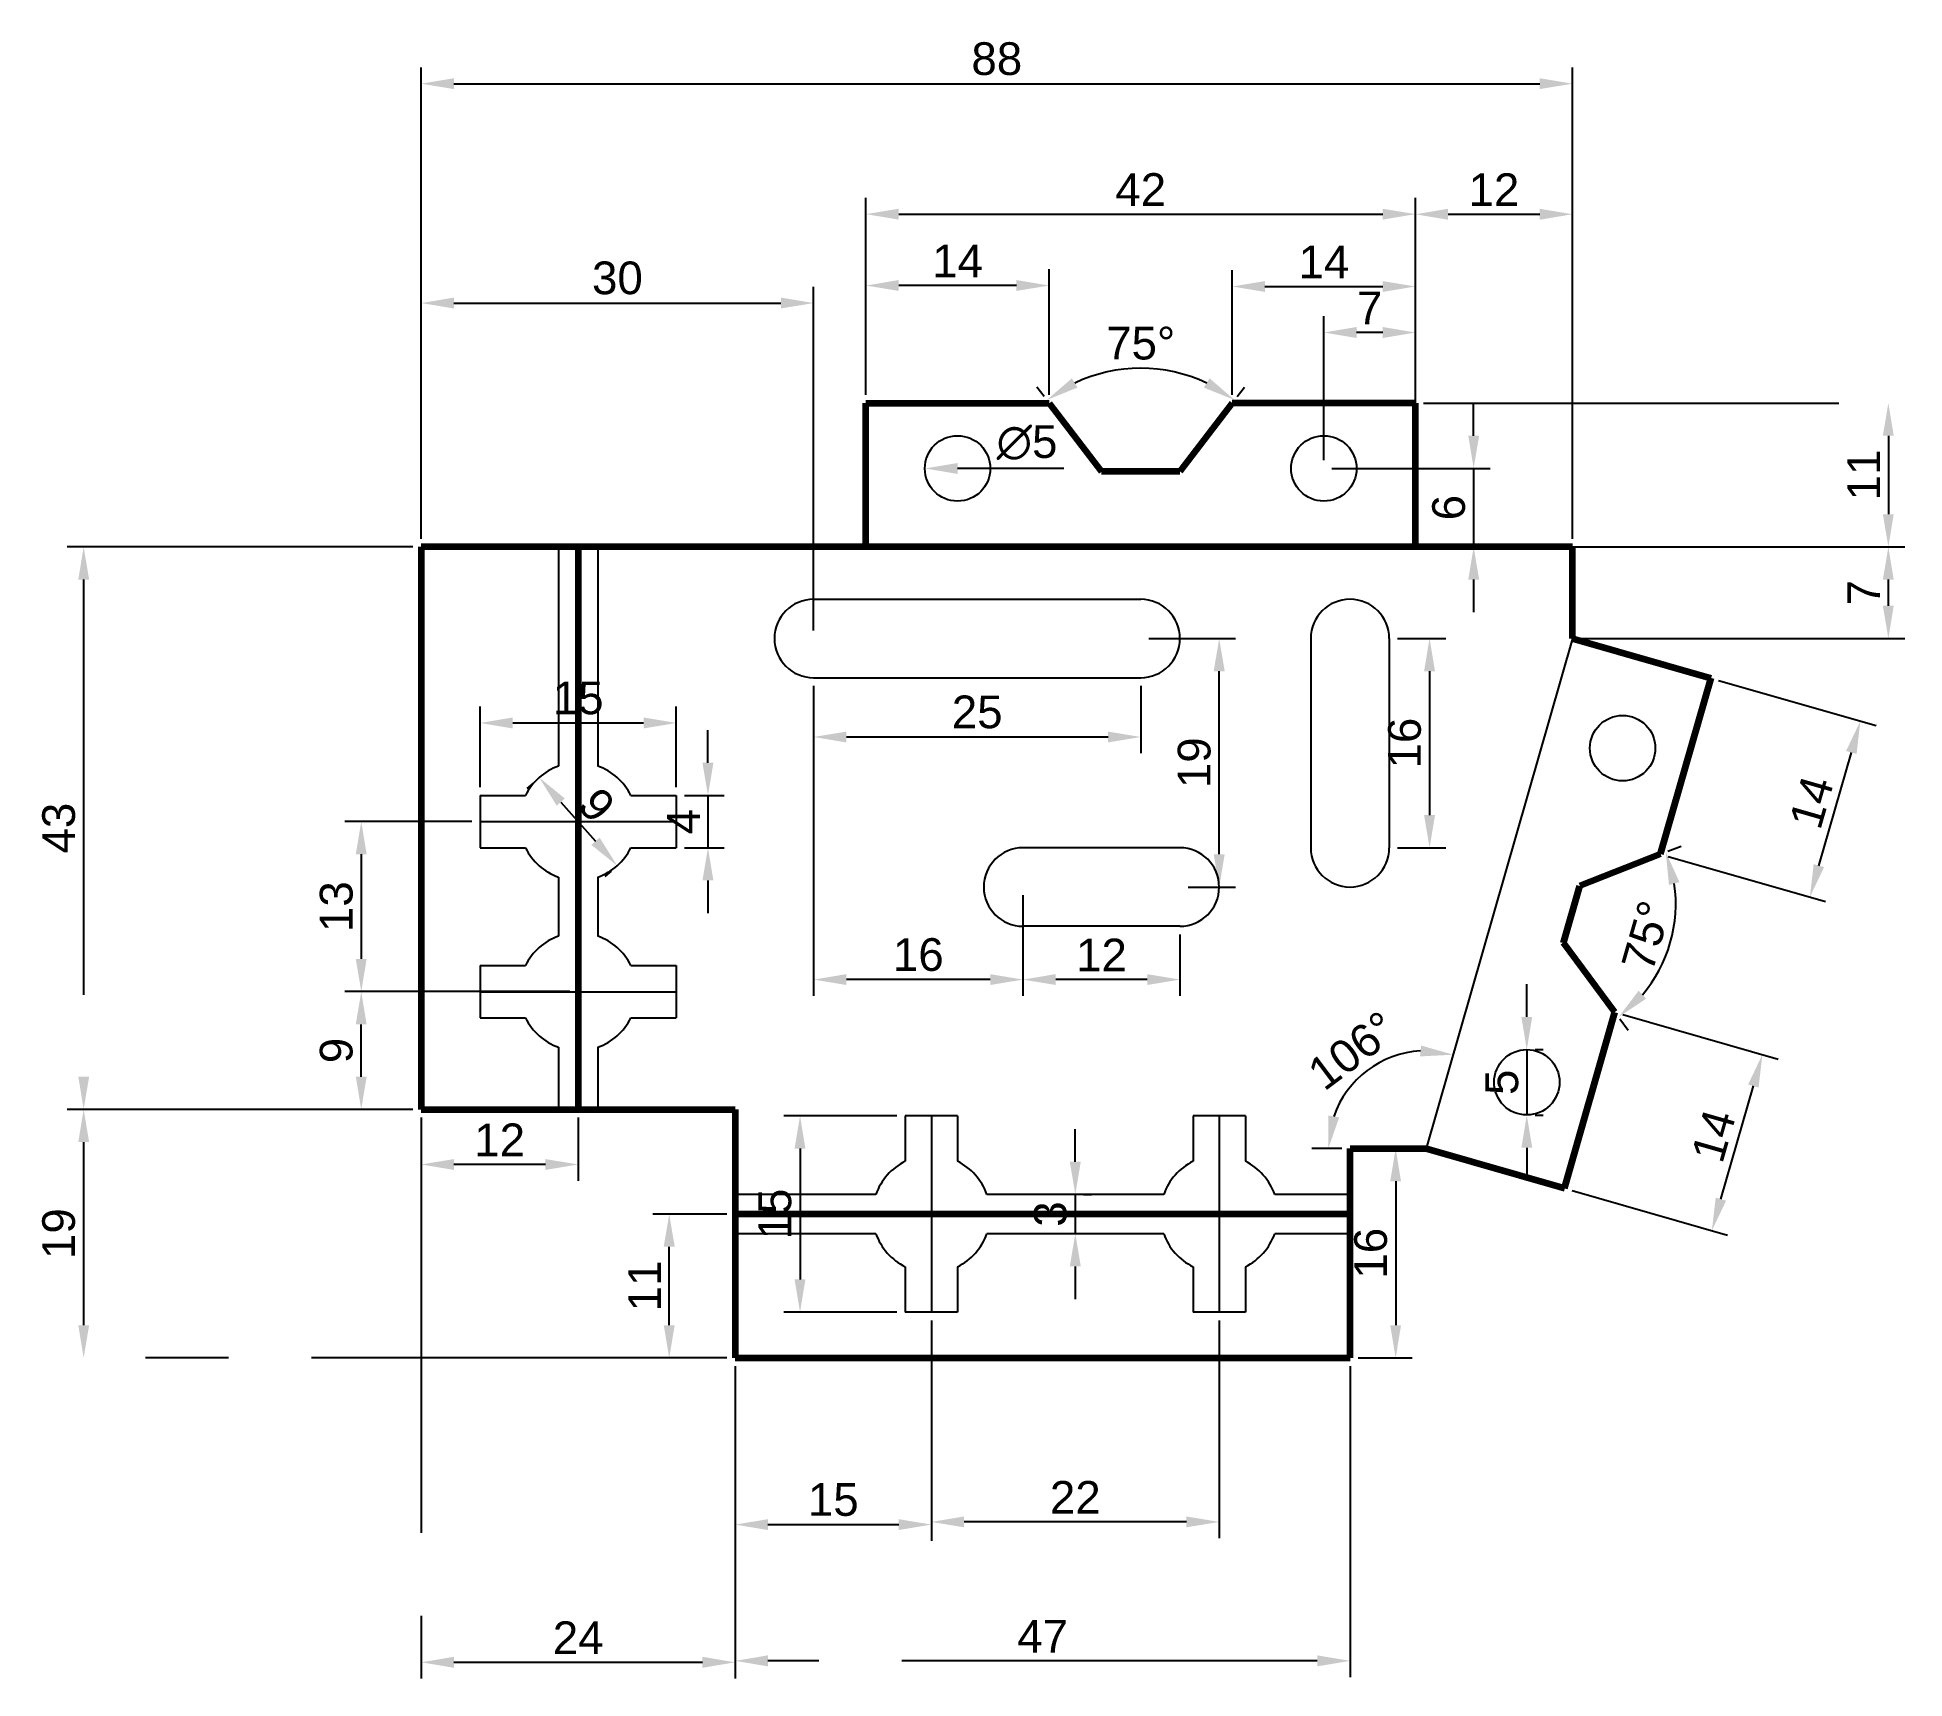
# Model space of a CAD drawing. Header units: millimetres. Extents: x 3895 to 4038, y 1328 to 1453.
import ezdxf

# ---------------------------------------------------------------- set-up
doc = ezdxf.new("R2010")
doc.units = ezdxf.units.MM
doc.linetypes.add('CENTER', pattern=[50.8, 31.75, -6.35, 6.35, -6.35])
doc.styles.get("Standard").update_dxf_attribs({"font": 'arial.ttf'})
doc.dimstyles.new('ISO-25', dxfattribs={"dimtxt": 2.5, "dimasz": 2.5, "dimexe": 1.25, "dimexo": 0.625, "dimtad": 1, "dimtxsty": 'Standard', "dimcen": 2.5, "dimadec": 0, "dimazin": 0, "dimtfac": 1, "dimtmove": 0, "dimatfit": 3, "dimfxl": 0, "dimarcsym": 0})

msp = doc.modelspace()

# ---------------------------------------------------------------- blocks, each defined once
blk = doc.blocks.new('*D1')
at = {"color": 0, "lineweight": -2, "transparency": 16777216}
for p, q in [((3958.2, 1425.73), (3958.2, 1440.8)), ((4000.2, 1425.73), (4000.2, 1440.8)), ((3960.7, 1439.55), (3997.7, 1439.55))]:
    blk.add_line(p, q, dxfattribs=at)
at = {"color": 0, "transparency": 16777216}
for points in [[(3960.7, 1439.96), (3960.7, 1439.13), (3958.2, 1439.55)], [(3997.7, 1439.96), (3997.7, 1439.13), (4000.2, 1439.55)]]:
    blk.add_solid(points, dxfattribs=at)
at = {"layer": 'Defpoints', "color": 0, "transparency": 16777216}
for p in [(4000.2, 1439.55), (3958.2, 1425.11), (4000.2, 1425.11)]:
    blk.add_point(p, dxfattribs=at)
at = {"color": 0, "transparency": 16777216, "insert": (3979.2, 1441.43), "char_height": 2.5, "attachment_point": 5}
blk.add_mtext('42', dxfattribs=at)
blk = doc.blocks.new('*D2')
at = {"color": 0, "lineweight": -2, "transparency": 16777216}
for p, q in [((3986.2, 1425.73), (3986.2, 1435.27)), ((4000.2, 1425.73), (4000.2, 1435.27)), ((3988.7, 1434.02), (3997.7, 1434.02))]:
    blk.add_line(p, q, dxfattribs=at)
at = {"color": 0, "transparency": 16777216}
for points in [[(3988.7, 1434.43), (3988.7, 1433.6), (3986.2, 1434.02)], [(3997.7, 1434.43), (3997.7, 1433.6), (4000.2, 1434.02)]]:
    blk.add_solid(points, dxfattribs=at)
at = {"layer": 'Defpoints', "color": 0, "transparency": 16777216}
for p in [(4000.2, 1434.02), (3986.2, 1425.11), (4000.2, 1425.11)]:
    blk.add_point(p, dxfattribs=at)
at = {"color": 0, "transparency": 16777216, "insert": (3993.2, 1435.9), "char_height": 2.5, "attachment_point": 5}
blk.add_mtext('14', dxfattribs=at)
blk = doc.blocks.new('*D3')
at = {"color": 0, "lineweight": -2, "transparency": 16777216}
for p, q in [((3958.2, 1425.73), (3958.2, 1435.34)), ((3972.2, 1425.73), (3972.2, 1435.34)), ((3969.7, 1434.09), (3960.7, 1434.09))]:
    blk.add_line(p, q, dxfattribs=at)
at = {"color": 0, "transparency": 16777216}
for points in [[(3960.7, 1434.51), (3960.7, 1433.68), (3958.2, 1434.09)], [(3969.7, 1434.51), (3969.7, 1433.68), (3972.2, 1434.09)]]:
    blk.add_solid(points, dxfattribs=at)
at = {"layer": 'Defpoints', "color": 0, "transparency": 16777216}
for p in [(3958.2, 1434.09), (3958.2, 1425.11), (3972.2, 1425.11)]:
    blk.add_point(p, dxfattribs=at)
at = {"color": 0, "transparency": 16777216, "insert": (3965.2, 1435.97), "char_height": 2.5, "attachment_point": 5}
blk.add_mtext('14', dxfattribs=at)
blk = doc.blocks.new('*D4')
at = {"color": 0, "lineweight": -2, "transparency": 16777216}
for p, q in [((3924.2, 1414.73), (3924.2, 1450.77)), ((4012.2, 1414.73), (4012.2, 1450.77)), ((3926.7, 1449.52), (4009.7, 1449.52))]:
    blk.add_line(p, q, dxfattribs=at)
at = {"color": 0, "transparency": 16777216}
for points in [[(3926.7, 1449.94), (3926.7, 1449.11), (3924.2, 1449.52)], [(4009.7, 1449.94), (4009.7, 1449.11), (4012.2, 1449.52)]]:
    blk.add_solid(points, dxfattribs=at)
at = {"layer": 'Defpoints', "color": 0, "transparency": 16777216}
for p in [(4012.2, 1449.52), (3924.2, 1414.11), (4012.2, 1414.11)]:
    blk.add_point(p, dxfattribs=at)
at = {"color": 0, "transparency": 16777216, "insert": (3968.2, 1451.42), "char_height": 2.5, "attachment_point": 5}
blk.add_mtext('88', dxfattribs=at)
blk = doc.blocks.new('*D5')
at = {"color": 0, "lineweight": -2, "transparency": 16777216}
for p, q in [((4000.2, 1414.73), (4000.2, 1440.79)), ((4012.2, 1414.73), (4012.2, 1440.79)), ((4002.7, 1439.54), (4009.7, 1439.54))]:
    blk.add_line(p, q, dxfattribs=at)
at = {"color": 0, "transparency": 16777216}
for points in [[(4002.7, 1439.96), (4002.7, 1439.12), (4000.2, 1439.54)], [(4009.7, 1439.96), (4009.7, 1439.12), (4012.2, 1439.54)]]:
    blk.add_solid(points, dxfattribs=at)
at = {"layer": 'Defpoints', "color": 0, "transparency": 16777216}
for p in [(4012.2, 1439.54), (4000.2, 1414.11), (4012.2, 1414.11)]:
    blk.add_point(p, dxfattribs=at)
at = {"color": 0, "transparency": 16777216, "insert": (4006.2, 1441.42), "char_height": 2.5, "attachment_point": 5}
blk.add_mtext('12', dxfattribs=at)
blk = doc.blocks.new('*D6')
at = {"color": 0, "linetype": 'CENTER', "lineweight": -2, "transparency": 16777216}
for p, q in [((3947.57, 1363.11), (3941.91, 1363.11)), ((3943.16, 1354.61), (3943.16, 1360.61)), ((3947.57, 1352.11), (3941.91, 1352.11))]:
    blk.add_line(p, q, dxfattribs=at)
at = {"color": 0, "linetype": 'CENTER', "transparency": 16777216}
for points in [[(3942.74, 1360.61), (3943.58, 1360.61), (3943.16, 1363.11)], [(3942.74, 1354.61), (3943.58, 1354.61), (3943.16, 1352.11)]]:
    blk.add_solid(points, dxfattribs=at)
at = {"layer": 'Defpoints', "color": 0, "linetype": 'CENTER', "transparency": 16777216}
for p in [(3943.16, 1363.11), (3948.2, 1363.11), (3948.2, 1352.11)]:
    blk.add_point(p, dxfattribs=at)
at = {"color": 0, "linetype": 'CENTER', "transparency": 16777216, "insert": (3941.28, 1357.61), "char_height": 2.5, "attachment_point": 5, "rotation": 90}
blk.add_mtext('11', dxfattribs=at)
blk = doc.blocks.new('*D7')
at = {"color": 0, "linetype": 'CENTER', "lineweight": -2, "transparency": 16777216}
for p, q in [((3924.2, 1370.48), (3924.2, 1365.65)), ((3936.2, 1370.48), (3936.2, 1365.65)), ((3933.7, 1366.9), (3926.7, 1366.9))]:
    blk.add_line(p, q, dxfattribs=at)
at = {"color": 0, "linetype": 'CENTER', "transparency": 16777216}
for points in [[(3926.7, 1367.31), (3926.7, 1366.48), (3924.2, 1366.9)], [(3933.7, 1367.31), (3933.7, 1366.48), (3936.2, 1366.9)]]:
    blk.add_solid(points, dxfattribs=at)
at = {"layer": 'Defpoints', "color": 0, "linetype": 'CENTER', "transparency": 16777216}
for p in [(3924.2, 1371.11), (3936.2, 1371.11), (3924.2, 1366.9)]:
    blk.add_point(p, dxfattribs=at)
at = {"color": 0, "linetype": 'CENTER', "transparency": 16777216, "insert": (3930.2, 1368.78), "char_height": 2.5, "attachment_point": 5}
blk.add_mtext('12', dxfattribs=at)
blk = doc.blocks.new('*D8')
at = {"color": 0, "linetype": 'CENTER', "lineweight": -2, "transparency": 16777216}
for p, q in [((3963.2, 1354.98), (3963.2, 1338.12)), ((3948.2, 1351.48), (3948.2, 1338.12)), ((3950.7, 1339.37), (3960.7, 1339.37))]:
    blk.add_line(p, q, dxfattribs=at)
at = {"color": 0, "linetype": 'CENTER', "transparency": 16777216}
for points in [[(3950.7, 1339.78), (3950.7, 1338.95), (3948.2, 1339.37)], [(3960.7, 1339.78), (3960.7, 1338.95), (3963.2, 1339.37)]]:
    blk.add_solid(points, dxfattribs=at)
at = {"layer": 'Defpoints', "color": 0, "linetype": 'CENTER', "transparency": 16777216}
for p in [(3963.2, 1355.61), (3948.2, 1352.11), (3963.2, 1339.37)]:
    blk.add_point(p, dxfattribs=at)
at = {"color": 0, "linetype": 'CENTER', "transparency": 16777216, "insert": (3955.7, 1341.27), "char_height": 2.5, "attachment_point": 5}
blk.add_mtext('15', dxfattribs=at)
blk = doc.blocks.new('*D9')
at = {"color": 0, "linetype": 'CENTER', "lineweight": -2, "transparency": 16777216}
for p, q in [((3963.2, 1354.98), (3963.2, 1338.32)), ((3985.2, 1354.98), (3985.2, 1338.32)), ((3982.7, 1339.57), (3965.7, 1339.57))]:
    blk.add_line(p, q, dxfattribs=at)
at = {"color": 0, "linetype": 'CENTER', "transparency": 16777216}
for points in [[(3965.7, 1339.99), (3965.7, 1339.16), (3963.2, 1339.57)], [(3982.7, 1339.99), (3982.7, 1339.16), (3985.2, 1339.57)]]:
    blk.add_solid(points, dxfattribs=at)
at = {"layer": 'Defpoints', "color": 0, "linetype": 'CENTER', "transparency": 16777216}
for p in [(3963.2, 1355.61), (3985.2, 1355.61), (3963.2, 1339.57)]:
    blk.add_point(p, dxfattribs=at)
at = {"color": 0, "linetype": 'CENTER', "transparency": 16777216, "insert": (3974.2, 1341.45), "char_height": 2.5, "attachment_point": 5}
blk.add_mtext('22', dxfattribs=at)
blk = doc.blocks.new('*D10')
at = {"color": 0, "linetype": 'CENTER', "lineweight": -2, "transparency": 16777216}
for p, q in [((3948.2, 1351.48), (3948.2, 1327.7)), ((3995.2, 1351.48), (3995.2, 1327.7)), ((3992.7, 1328.95), (3950.7, 1328.95))]:
    blk.add_line(p, q, dxfattribs=at)
at = {"color": 0, "linetype": 'CENTER', "transparency": 16777216}
for points in [[(3950.7, 1329.37), (3950.7, 1328.53), (3948.2, 1328.95)], [(3992.7, 1329.37), (3992.7, 1328.53), (3995.2, 1328.95)]]:
    blk.add_solid(points, dxfattribs=at)
at = {"layer": 'Defpoints', "color": 0, "linetype": 'CENTER', "transparency": 16777216}
for p in [(3948.2, 1352.11), (3995.2, 1352.11), (3948.2, 1328.95)]:
    blk.add_point(p, dxfattribs=at)
at = {"color": 0, "linetype": 'CENTER', "transparency": 16777216, "insert": (3971.7, 1330.83), "char_height": 2.5, "attachment_point": 5}
blk.add_mtext('47', dxfattribs=at)
blk = doc.blocks.new('*D11')
at = {"color": 0, "linetype": 'CENTER', "lineweight": -2, "transparency": 16777216}
for p, q in [((3924.2, 1370.48), (3924.2, 1327.59)), ((3948.2, 1351.48), (3948.2, 1327.59)), ((3926.7, 1328.84), (3945.7, 1328.84))]:
    blk.add_line(p, q, dxfattribs=at)
at = {"color": 0, "linetype": 'CENTER', "transparency": 16777216}
for points in [[(3926.7, 1329.26), (3926.7, 1328.42), (3924.2, 1328.84)], [(3945.7, 1329.26), (3945.7, 1328.42), (3948.2, 1328.84)]]:
    blk.add_solid(points, dxfattribs=at)
at = {"layer": 'Defpoints', "color": 0, "linetype": 'CENTER', "transparency": 16777216}
for p in [(3924.2, 1371.11), (3948.2, 1352.11), (3948.2, 1328.84)]:
    blk.add_point(p, dxfattribs=at)
at = {"color": 0, "linetype": 'CENTER', "transparency": 16777216, "insert": (3936.2, 1330.72), "char_height": 2.5, "attachment_point": 5}
blk.add_mtext('24', dxfattribs=at)
blk = doc.blocks.new('*D12')
at = {"color": 0, "linetype": 'CENTER', "lineweight": -2, "transparency": 16777216}
for p, q in [((3960.57, 1370.61), (3951.91, 1370.61)), ((3953.16, 1368.11), (3953.16, 1358.11)), ((3960.57, 1355.61), (3951.91, 1355.61))]:
    blk.add_line(p, q, dxfattribs=at)
at = {"color": 0, "linetype": 'CENTER', "transparency": 16777216}
for points in [[(3952.74, 1368.11), (3953.57, 1368.11), (3953.16, 1370.61)], [(3952.74, 1358.11), (3953.57, 1358.11), (3953.16, 1355.61)]]:
    blk.add_solid(points, dxfattribs=at)
at = {"layer": 'Defpoints', "color": 0, "linetype": 'CENTER', "transparency": 16777216}
for p in [(3961.2, 1370.61), (3953.16, 1355.61), (3961.2, 1355.61)]:
    blk.add_point(p, dxfattribs=at)
at = {"color": 0, "linetype": 'CENTER', "transparency": 16777216, "insert": (3951.25, 1363.11), "char_height": 2.5, "attachment_point": 5, "rotation": 90}
blk.add_mtext('15', dxfattribs=at)
blk = doc.blocks.new('*D13')
at = {"color": 0, "linetype": 'CENTER', "lineweight": -2, "transparency": 16777216}
for p, q in [((3974.2, 1367.11), (3974.2, 1369.61)), ((3974.2, 1364.61), (3974.2, 1361.61)), ((3974.82, 1364.61), (3975.45, 1364.61)), ((3974.82, 1361.61), (3975.45, 1361.61)), ((3974.2, 1359.11), (3974.2, 1356.61))]:
    blk.add_line(p, q, dxfattribs=at)
at = {"color": 0, "linetype": 'CENTER', "transparency": 16777216}
for points in [[(3973.78, 1367.11), (3974.62, 1367.11), (3974.2, 1364.61)], [(3973.78, 1359.11), (3974.62, 1359.11), (3974.2, 1361.61)]]:
    blk.add_solid(points, dxfattribs=at)
at = {"layer": 'Defpoints', "color": 0, "linetype": 'CENTER', "transparency": 16777216}
for p in [(3974.2, 1364.61), (3974.2, 1361.61), (3974.2, 1361.61)]:
    blk.add_point(p, dxfattribs=at)
at = {"color": 0, "linetype": 'CENTER', "transparency": 16777216, "insert": (3972.3, 1363.11), "char_height": 2.5, "attachment_point": 5, "rotation": 90}
blk.add_mtext('3', dxfattribs=at)
blk = doc.blocks.new('*D14')
at = {"color": 0, "linetype": 'CENTER', "lineweight": -2, "transparency": 16777216}
for p, q in [((3995.82, 1368.11), (3999.94, 1368.11)), ((3998.69, 1365.61), (3998.69, 1354.61)), ((3995.82, 1352.11), (3999.94, 1352.11))]:
    blk.add_line(p, q, dxfattribs=at)
at = {"color": 0, "linetype": 'CENTER', "transparency": 16777216}
for points in [[(3998.27, 1365.61), (3999.1, 1365.61), (3998.69, 1368.11)], [(3998.27, 1354.61), (3999.1, 1354.61), (3998.69, 1352.11)]]:
    blk.add_solid(points, dxfattribs=at)
at = {"layer": 'Defpoints', "color": 0, "linetype": 'CENTER', "transparency": 16777216}
for p in [(3995.2, 1368.11), (3995.2, 1352.11), (3998.69, 1352.11)]:
    blk.add_point(p, dxfattribs=at)
at = {"color": 0, "linetype": 'CENTER', "transparency": 16777216, "insert": (3996.79, 1360.11), "char_height": 2.5, "attachment_point": 5, "rotation": 90}
blk.add_mtext('16', dxfattribs=at)
blk = doc.blocks.new('*D15')
at = {"color": 0, "linetype": 'CENTER', "lineweight": -2, "transparency": 16777216}
for p, q in [((4016.05, 1378.36), (4027.92, 1374.96)), ((4023.55, 1364.25), (4026.03, 1372.9)), ((4012.19, 1364.9), (4024.06, 1361.5))]:
    blk.add_line(p, q, dxfattribs=at)
at = {"color": 0, "linetype": 'CENTER', "transparency": 16777216}
for points in [[(4025.63, 1373.01), (4026.43, 1372.78), (4026.72, 1375.3)], [(4023.15, 1364.36), (4023.95, 1364.13), (4022.86, 1361.84)]]:
    blk.add_solid(points, dxfattribs=at)
at = {"layer": 'Defpoints', "color": 0, "linetype": 'CENTER', "transparency": 16777216}
for p in [(4015.45, 1378.53), (4026.72, 1375.3), (4011.59, 1365.08)]:
    blk.add_point(p, dxfattribs=at)
at = {"color": 0, "linetype": 'CENTER', "transparency": 16777216, "insert": (4022.98, 1369.09), "char_height": 2.5, "attachment_point": 5, "rotation": 74}
blk.add_mtext('14', dxfattribs=at)
blk = doc.blocks.new('*D16')
at = {"color": 0, "linetype": 'CENTER', "lineweight": -2, "transparency": 16777216}
for p, q in [((4023.37, 1403.9), (4035.41, 1400.45)), ((4031.04, 1389.74), (4033.52, 1398.39)), ((4019.52, 1390.45), (4031.55, 1386.99))]:
    blk.add_line(p, q, dxfattribs=at)
at = {"color": 0, "linetype": 'CENTER', "transparency": 16777216}
for points in [[(4033.12, 1398.51), (4033.92, 1398.28), (4034.21, 1400.8)], [(4030.64, 1389.86), (4031.44, 1389.63), (4030.35, 1387.34)]]:
    blk.add_solid(points, dxfattribs=at)
at = {"layer": 'Defpoints', "color": 0, "linetype": 'CENTER', "transparency": 16777216}
for p in [(4022.77, 1404.08), (4034.21, 1400.8), (4018.91, 1390.62)]:
    blk.add_point(p, dxfattribs=at)
at = {"color": 0, "linetype": 'CENTER', "transparency": 16777216, "insert": (4030.47, 1394.59), "char_height": 2.5, "attachment_point": 5, "rotation": 74}
blk.add_mtext('14', dxfattribs=at)
blk = doc.blocks.new('*D17')
at = {"color": 0, "linetype": 'CENTER', "lineweight": -2, "transparency": 16777216}
for p, q in [((3998.82, 1407.11), (4002.53, 1407.11)), ((4001.28, 1404.61), (4001.28, 1393.61)), ((3998.82, 1391.11), (4002.53, 1391.11))]:
    blk.add_line(p, q, dxfattribs=at)
at = {"color": 0, "linetype": 'CENTER', "transparency": 16777216}
for points in [[(4000.86, 1404.61), (4001.7, 1404.61), (4001.28, 1407.11)], [(4000.86, 1393.61), (4001.7, 1393.61), (4001.28, 1391.11)]]:
    blk.add_solid(points, dxfattribs=at)
at = {"layer": 'Defpoints', "color": 0, "linetype": 'CENTER', "transparency": 16777216}
for p in [(3998.2, 1407.11), (3998.2, 1391.11), (4001.28, 1391.11)]:
    blk.add_point(p, dxfattribs=at)
at = {"color": 0, "linetype": 'CENTER', "transparency": 16777216, "insert": (3999.38, 1399.11), "char_height": 2.5, "attachment_point": 5, "rotation": 90}
blk.add_mtext('16', dxfattribs=at)
blk = doc.blocks.new('*D18')
at = {"color": 0, "linetype": 'CENTER', "lineweight": -2, "transparency": 16777216}
for p, q in [((3954.2, 1403.48), (3954.2, 1398.33)), ((3979.2, 1403.48), (3979.2, 1398.33)), ((3956.7, 1399.58), (3976.7, 1399.58))]:
    blk.add_line(p, q, dxfattribs=at)
at = {"color": 0, "linetype": 'CENTER', "transparency": 16777216}
for points in [[(3956.7, 1399.99), (3956.7, 1399.16), (3954.2, 1399.58)], [(3976.7, 1399.99), (3976.7, 1399.16), (3979.2, 1399.58)]]:
    blk.add_solid(points, dxfattribs=at)
at = {"layer": 'Defpoints', "color": 0, "linetype": 'CENTER', "transparency": 16777216}
for p in [(3954.2, 1404.11), (3979.2, 1404.11), (3979.2, 1399.58)]:
    blk.add_point(p, dxfattribs=at)
at = {"color": 0, "linetype": 'CENTER', "transparency": 16777216, "insert": (3966.7, 1401.48), "char_height": 2.5, "attachment_point": 5}
blk.add_mtext('25', dxfattribs=at)
blk = doc.blocks.new('*D20')
at = {"color": 0, "linetype": 'CENTER', "lineweight": -2, "transparency": 16777216}
for p, q in [((3946.12, 1397.61), (3946.12, 1400.11)), ((3944.32, 1395.11), (3947.37, 1395.11)), ((3946.12, 1395.11), (3946.12, 1391.11)), ((3944.32, 1391.11), (3947.37, 1391.11)), ((3946.12, 1388.61), (3946.12, 1386.11))]:
    blk.add_line(p, q, dxfattribs=at)
at = {"color": 0, "linetype": 'CENTER', "transparency": 16777216}
for points in [[(3945.7, 1397.61), (3946.54, 1397.61), (3946.12, 1395.11)], [(3945.7, 1388.61), (3946.54, 1388.61), (3946.12, 1391.11)]]:
    blk.add_solid(points, dxfattribs=at)
at = {"layer": 'Defpoints', "color": 0, "linetype": 'CENTER', "transparency": 16777216}
for p in [(3943.7, 1395.11), (3943.7, 1391.11), (3946.12, 1391.11)]:
    blk.add_point(p, dxfattribs=at)
at = {"color": 0, "linetype": 'CENTER', "transparency": 16777216, "insert": (3944.25, 1393.11), "char_height": 2.5, "attachment_point": 5, "rotation": 90}
blk.add_mtext('4', dxfattribs=at)
blk = doc.blocks.new('*D21')
at = {"color": 0, "linetype": 'CENTER', "lineweight": -2, "transparency": 16777216}
for p, q in [((3928.7, 1395.73), (3928.7, 1401.9)), ((3943.7, 1395.73), (3943.7, 1401.9)), ((3931.2, 1400.65), (3941.2, 1400.65))]:
    blk.add_line(p, q, dxfattribs=at)
at = {"color": 0, "linetype": 'CENTER', "transparency": 16777216}
for points in [[(3931.2, 1401.07), (3931.2, 1400.23), (3928.7, 1400.65)], [(3941.2, 1401.07), (3941.2, 1400.23), (3943.7, 1400.65)]]:
    blk.add_solid(points, dxfattribs=at)
at = {"layer": 'Defpoints', "color": 0, "linetype": 'CENTER', "transparency": 16777216}
for p in [(3943.7, 1400.65), (3928.7, 1395.11), (3943.7, 1395.11)]:
    blk.add_point(p, dxfattribs=at)
at = {"color": 0, "linetype": 'CENTER', "transparency": 16777216, "insert": (3936.2, 1402.55), "char_height": 2.5, "attachment_point": 5}
blk.add_mtext('15', dxfattribs=at)
blk = doc.blocks.new('*D22')
at = {"color": 0, "linetype": 'CENTER', "lineweight": -2, "transparency": 16777216}
for p, q in [((3932.75, 1396.06), (3932.28, 1395.65)), ((3934.87, 1394.6), (3937.53, 1391.61)), ((3938.72, 1389.32), (3938.25, 1388.91))]:
    blk.add_line(p, q, dxfattribs=at)
at = {"color": 0, "linetype": 'CENTER', "transparency": 16777216}
for points in [[(3935.18, 1394.88), (3934.56, 1394.33), (3933.22, 1396.48)], [(3937.84, 1391.89), (3937.21, 1391.33), (3939.18, 1389.74)]]:
    blk.add_solid(points, dxfattribs=at)
at = {"layer": 'Defpoints', "color": 0, "linetype": 'CENTER', "transparency": 16777216}
for p in [(3933.22, 1396.48), (3939.18, 1389.74), (3939.18, 1389.74)]:
    blk.add_point(p, dxfattribs=at)
at = {"color": 0, "linetype": 'CENTER', "transparency": 16777216, "insert": (3937.62, 1394.37), "char_height": 2.5, "attachment_point": 5, "rotation": 311.5417}
blk.add_mtext('9', dxfattribs=at)
blk = doc.blocks.new('*D23')
at = {"color": 0, "linetype": 'CENTER', "lineweight": -2, "transparency": 16777216}
for p, q in [((3935.57, 1380.11), (3918.37, 1380.11)), ((3919.62, 1373.61), (3919.62, 1377.61)), ((3923.57, 1371.11), (3918.37, 1371.11))]:
    blk.add_line(p, q, dxfattribs=at)
at = {"color": 0, "linetype": 'CENTER', "transparency": 16777216}
for points in [[(3919.2, 1377.61), (3920.03, 1377.61), (3919.62, 1380.11)], [(3919.2, 1373.61), (3920.03, 1373.61), (3919.62, 1371.11)]]:
    blk.add_solid(points, dxfattribs=at)
at = {"layer": 'Defpoints', "color": 0, "linetype": 'CENTER', "transparency": 16777216}
for p in [(3919.62, 1380.11), (3936.2, 1380.11), (3924.2, 1371.11)]:
    blk.add_point(p, dxfattribs=at)
at = {"color": 0, "linetype": 'CENTER', "transparency": 16777216, "insert": (3917.72, 1375.61), "char_height": 2.5, "attachment_point": 5, "rotation": 90}
blk.add_mtext('9', dxfattribs=at)
blk = doc.blocks.new('*D24')
at = {"color": 0, "linetype": 'CENTER', "lineweight": -2, "transparency": 16777216}
for p, q in [((3928.07, 1393.11), (3918.37, 1393.11)), ((3919.62, 1390.61), (3919.62, 1382.61)), ((3923.57, 1380.11), (3918.37, 1380.11))]:
    blk.add_line(p, q, dxfattribs=at)
at = {"color": 0, "linetype": 'CENTER', "transparency": 16777216}
for points in [[(3919.2, 1390.61), (3920.03, 1390.61), (3919.62, 1393.11)], [(3919.2, 1382.61), (3920.03, 1382.61), (3919.62, 1380.11)]]:
    blk.add_solid(points, dxfattribs=at)
at = {"layer": 'Defpoints', "color": 0, "linetype": 'CENTER', "transparency": 16777216}
for p in [(3928.7, 1393.11), (3919.62, 1380.11), (3924.2, 1380.11)]:
    blk.add_point(p, dxfattribs=at)
at = {"color": 0, "linetype": 'CENTER', "transparency": 16777216, "insert": (3917.72, 1386.61), "char_height": 2.5, "attachment_point": 5, "rotation": 90}
blk.add_mtext('13', dxfattribs=at)
blk = doc.blocks.new('*D25')
at = {"color": 0, "linetype": 'CENTER', "lineweight": -2, "transparency": 16777216}
for p, q in [((3923.57, 1371.11), (3897.15, 1371.11)), ((3898.4, 1368.61), (3898.4, 1354.61)), ((3947.57, 1352.11), (3897.15, 1352.11))]:
    blk.add_line(p, q, dxfattribs=at)
at = {"color": 0, "linetype": 'CENTER', "transparency": 16777216}
for points in [[(3897.99, 1368.61), (3898.82, 1368.61), (3898.4, 1371.11)], [(3897.99, 1354.61), (3898.82, 1354.61), (3898.4, 1352.11)]]:
    blk.add_solid(points, dxfattribs=at)
at = {"layer": 'Defpoints', "color": 0, "linetype": 'CENTER', "transparency": 16777216}
for p in [(3924.2, 1371.11), (3898.4, 1352.11), (3948.2, 1352.11)]:
    blk.add_point(p, dxfattribs=at)
at = {"color": 0, "linetype": 'CENTER', "transparency": 16777216, "insert": (3896.5, 1361.61), "char_height": 2.5, "attachment_point": 5, "rotation": 90}
blk.add_mtext('19', dxfattribs=at)
blk = doc.blocks.new('*D26')
at = {"color": 0, "linetype": 'CENTER', "lineweight": -2, "transparency": 16777216}
for p, q in [((3923.57, 1414.11), (3897.15, 1414.11)), ((3898.4, 1411.61), (3898.4, 1373.61)), ((3923.57, 1371.11), (3897.15, 1371.11))]:
    blk.add_line(p, q, dxfattribs=at)
at = {"color": 0, "linetype": 'CENTER', "transparency": 16777216}
for points in [[(3897.99, 1411.61), (3898.82, 1411.61), (3898.4, 1414.11)], [(3897.99, 1373.61), (3898.82, 1373.61), (3898.4, 1371.11)]]:
    blk.add_solid(points, dxfattribs=at)
at = {"layer": 'Defpoints', "color": 0, "linetype": 'CENTER', "transparency": 16777216}
for p in [(3924.2, 1414.11), (3898.4, 1371.11), (3924.2, 1371.11)]:
    blk.add_point(p, dxfattribs=at)
at = {"color": 0, "linetype": 'CENTER', "transparency": 16777216, "insert": (3896.5, 1392.61), "char_height": 2.5, "attachment_point": 5, "rotation": 90}
blk.add_mtext('43', dxfattribs=at)
blk = doc.blocks.new('*D27')
at = {"color": 0, "linetype": 'CENTER', "lineweight": -2, "transparency": 16777216}
for p, q in [((3924.2, 1414.73), (3924.2, 1434)), ((3954.2, 1407.73), (3954.2, 1434)), ((3926.7, 1432.75), (3951.7, 1432.75))]:
    blk.add_line(p, q, dxfattribs=at)
at = {"color": 0, "linetype": 'CENTER', "transparency": 16777216}
for points in [[(3926.7, 1433.17), (3926.7, 1432.34), (3924.2, 1432.75)], [(3951.7, 1433.17), (3951.7, 1432.34), (3954.2, 1432.75)]]:
    blk.add_solid(points, dxfattribs=at)
at = {"layer": 'Defpoints', "color": 0, "linetype": 'CENTER', "transparency": 16777216}
for p in [(3954.2, 1432.75), (3924.2, 1414.11), (3954.2, 1407.11)]:
    blk.add_point(p, dxfattribs=at)
at = {"color": 0, "linetype": 'CENTER', "transparency": 16777216, "insert": (3939.2, 1434.66), "char_height": 2.5, "attachment_point": 5}
blk.add_mtext('30', dxfattribs=at)
blk = doc.blocks.new('*D28')
at = {"color": 0, "linetype": 'CENTER', "lineweight": -2, "transparency": 16777216}
blk.add_line((3973.33, 1420.11), (3965.2, 1420.11), dxfattribs=at)
at = {"color": 0, "linetype": 'CENTER', "transparency": 16777216}
blk.add_solid([(3965.2, 1420.52), (3965.2, 1419.69), (3962.7, 1420.11)], dxfattribs=at)
at = {"layer": 'Defpoints', "color": 0, "linetype": 'CENTER', "transparency": 16777216}
for p in [(3962.7, 1420.11), (3967.7, 1420.11)]:
    blk.add_point(p, dxfattribs=at)
at = {"color": 0, "linetype": 'CENTER', "transparency": 16777216, "insert": (3970.51, 1422.08), "char_height": 2.5, "attachment_point": 5}
blk.add_mtext('∅5', dxfattribs=at)
blk = doc.blocks.new('*D29')
at = {"color": 0, "linetype": 'CENTER', "lineweight": -2, "transparency": 16777216}
for p, q in [((3993.2, 1420.73), (3993.2, 1431.75)), ((4000.2, 1425.73), (4000.2, 1431.75)), ((3997.7, 1430.5), (3995.7, 1430.5))]:
    blk.add_line(p, q, dxfattribs=at)
at = {"color": 0, "linetype": 'CENTER', "transparency": 16777216}
for points in [[(3995.7, 1430.92), (3995.7, 1430.08), (3993.2, 1430.5)], [(3997.7, 1430.92), (3997.7, 1430.08), (4000.2, 1430.5)]]:
    blk.add_solid(points, dxfattribs=at)
at = {"layer": 'Defpoints', "color": 0, "linetype": 'CENTER', "transparency": 16777216}
for p in [(3993.2, 1430.5), (4000.2, 1425.11), (3993.2, 1420.11)]:
    blk.add_point(p, dxfattribs=at)
at = {"color": 0, "linetype": 'CENTER', "transparency": 16777216, "insert": (3996.7, 1432.38), "char_height": 2.5, "attachment_point": 5}
blk.add_mtext('7', dxfattribs=at)
blk = doc.blocks.new('*D30')
at = {"color": 0, "linetype": 'CENTER', "lineweight": -2, "transparency": 16777216}
for p, q in [((4004.65, 1422.61), (4004.65, 1425.11)), ((3993.82, 1420.11), (4005.9, 1420.11)), ((4004.65, 1420.11), (4004.65, 1414.11)), ((3993.82, 1414.11), (4005.9, 1414.11)), ((4004.65, 1411.61), (4004.65, 1409.11))]:
    blk.add_line(p, q, dxfattribs=at)
at = {"color": 0, "linetype": 'CENTER', "transparency": 16777216}
for points in [[(4004.24, 1422.61), (4005.07, 1422.61), (4004.65, 1420.11)], [(4004.24, 1411.61), (4005.07, 1411.61), (4004.65, 1414.11)]]:
    blk.add_solid(points, dxfattribs=at)
at = {"layer": 'Defpoints', "color": 0, "linetype": 'CENTER', "transparency": 16777216}
for p in [(3993.2, 1420.11), (3993.2, 1414.11), (4004.65, 1414.11)]:
    blk.add_point(p, dxfattribs=at)
at = {"color": 0, "linetype": 'CENTER', "transparency": 16777216, "insert": (4002.75, 1417.11), "char_height": 2.5, "attachment_point": 5, "rotation": 90}
blk.add_mtext('6', dxfattribs=at)
blk = doc.blocks.new('*D31')
at = {"color": 0, "linetype": 'CENTER', "lineweight": -2, "transparency": 16777216}
for p, q in [((4000.82, 1425.11), (4037.6, 1425.11)), ((4036.35, 1422.61), (4036.35, 1416.61)), ((4000.82, 1414.11), (4037.6, 1414.11))]:
    blk.add_line(p, q, dxfattribs=at)
at = {"color": 0, "linetype": 'CENTER', "transparency": 16777216}
for points in [[(4035.93, 1422.61), (4036.76, 1422.61), (4036.35, 1425.11)], [(4035.93, 1416.61), (4036.76, 1416.61), (4036.35, 1414.11)]]:
    blk.add_solid(points, dxfattribs=at)
at = {"layer": 'Defpoints', "color": 0, "linetype": 'CENTER', "transparency": 16777216}
for p in [(4000.2, 1425.11), (4000.2, 1414.11), (4036.35, 1414.11)]:
    blk.add_point(p, dxfattribs=at)
at = {"color": 0, "linetype": 'CENTER', "transparency": 16777216, "insert": (4034.47, 1419.61), "char_height": 2.5, "attachment_point": 5, "rotation": 90}
blk.add_mtext('11', dxfattribs=at)
blk = doc.blocks.new('*D32')
at = {"color": 0, "linetype": 'CENTER', "lineweight": -2, "transparency": 16777216}
for p, q in [((4012.82, 1414.11), (4037.6, 1414.11)), ((4036.35, 1409.61), (4036.35, 1411.61)), ((4012.82, 1407.11), (4037.6, 1407.11))]:
    blk.add_line(p, q, dxfattribs=at)
at = {"color": 0, "linetype": 'CENTER', "transparency": 16777216}
for points in [[(4035.93, 1411.61), (4036.76, 1411.61), (4036.35, 1414.11)], [(4035.93, 1409.61), (4036.76, 1409.61), (4036.35, 1407.11)]]:
    blk.add_solid(points, dxfattribs=at)
at = {"layer": 'Defpoints', "color": 0, "linetype": 'CENTER', "transparency": 16777216}
for p in [(4012.2, 1414.11), (4036.35, 1414.11), (4012.2, 1407.11)]:
    blk.add_point(p, dxfattribs=at)
at = {"color": 0, "linetype": 'CENTER', "transparency": 16777216, "insert": (4034.47, 1410.61), "char_height": 2.5, "attachment_point": 5, "rotation": 90}
blk.add_mtext('7', dxfattribs=at)
blk = doc.blocks.new('*D33')
at = {"color": 0, "linetype": 'CENTER', "lineweight": -2, "transparency": 16777216}
for p, q in [((3970.2, 1384.48), (3970.2, 1379.78)), ((3982.2, 1384.48), (3982.2, 1379.78)), ((3979.7, 1381.03), (3972.7, 1381.03))]:
    blk.add_line(p, q, dxfattribs=at)
at = {"color": 0, "linetype": 'CENTER', "transparency": 16777216}
for points in [[(3972.7, 1381.45), (3972.7, 1380.62), (3970.2, 1381.03)], [(3979.7, 1381.45), (3979.7, 1380.62), (3982.2, 1381.03)]]:
    blk.add_solid(points, dxfattribs=at)
at = {"layer": 'Defpoints', "color": 0, "linetype": 'CENTER', "transparency": 16777216}
for p in [(3970.2, 1385.11), (3982.2, 1385.11), (3970.2, 1381.03)]:
    blk.add_point(p, dxfattribs=at)
at = {"color": 0, "linetype": 'CENTER', "transparency": 16777216, "insert": (3976.2, 1382.91), "char_height": 2.5, "attachment_point": 5}
blk.add_mtext('12', dxfattribs=at)
blk = doc.blocks.new('*D34')
at = {"color": 0, "linetype": 'CENTER', "lineweight": -2, "transparency": 16777216}
for p, q in [((3979.82, 1407.11), (3986.45, 1407.11)), ((3985.2, 1390.61), (3985.2, 1404.61)), ((3982.82, 1388.11), (3986.45, 1388.11))]:
    blk.add_line(p, q, dxfattribs=at)
at = {"color": 0, "linetype": 'CENTER', "transparency": 16777216}
for points in [[(3984.78, 1404.61), (3985.62, 1404.61), (3985.2, 1407.11)], [(3984.78, 1390.61), (3985.62, 1390.61), (3985.2, 1388.11)]]:
    blk.add_solid(points, dxfattribs=at)
at = {"layer": 'Defpoints', "color": 0, "linetype": 'CENTER', "transparency": 16777216}
for p in [(3979.2, 1407.11), (3985.2, 1407.11), (3982.2, 1388.11)]:
    blk.add_point(p, dxfattribs=at)
at = {"color": 0, "linetype": 'CENTER', "transparency": 16777216, "insert": (3983.3, 1397.61), "char_height": 2.5, "attachment_point": 5, "rotation": 90}
blk.add_mtext('19', dxfattribs=at)
blk = doc.blocks.new('*D35')
at = {"color": 0, "linetype": 'CENTER', "lineweight": -2, "transparency": 16777216}
for p, q in [((3954.2, 1398.95), (3954.2, 1379.78)), ((3970.2, 1387.48), (3970.2, 1379.78)), ((3967.7, 1381.03), (3956.7, 1381.03))]:
    blk.add_line(p, q, dxfattribs=at)
at = {"color": 0, "linetype": 'CENTER', "transparency": 16777216}
for points in [[(3956.7, 1381.45), (3956.7, 1380.62), (3954.2, 1381.03)], [(3967.7, 1381.45), (3967.7, 1380.62), (3970.2, 1381.03)]]:
    blk.add_solid(points, dxfattribs=at)
at = {"layer": 'Defpoints', "color": 0, "linetype": 'CENTER', "transparency": 16777216}
for p in [(3954.2, 1399.58), (3970.2, 1388.11), (3954.2, 1381.03)]:
    blk.add_point(p, dxfattribs=at)
at = {"color": 0, "linetype": 'CENTER', "transparency": 16777216, "insert": (3962.2, 1382.93), "char_height": 2.5, "attachment_point": 5}
blk.add_mtext('16', dxfattribs=at)
blk = doc.blocks.new('*D36')
at = {"color": 0, "linetype": 'CENTER', "lineweight": -2, "transparency": 16777216}
for p, q in [((4008.71, 1378.18), (4008.71, 1380.68)), ((4008.71, 1375.68), (4008.71, 1370.68)), ((4009.34, 1375.68), (4009.96, 1375.68)), ((4009.34, 1370.68), (4009.96, 1370.68)), ((4008.71, 1368.18), (4008.71, 1365.68))]:
    blk.add_line(p, q, dxfattribs=at)
at = {"color": 0, "linetype": 'CENTER', "transparency": 16777216}
for points in [[(4008.3, 1378.18), (4009.13, 1378.18), (4008.71, 1375.68)], [(4008.3, 1368.18), (4009.13, 1368.18), (4008.71, 1370.68)]]:
    blk.add_solid(points, dxfattribs=at)
at = {"layer": 'Defpoints', "color": 0, "linetype": 'CENTER', "transparency": 16777216}
for p in [(4008.71, 1375.68), (4008.71, 1370.68), (4008.71, 1370.68)]:
    blk.add_point(p, dxfattribs=at)
at = {"color": 0, "linetype": 'CENTER', "transparency": 16777216, "insert": (4006.82, 1373.18), "char_height": 2.5, "attachment_point": 5, "rotation": 90}
blk.add_mtext('5', dxfattribs=at)
blk = doc.blocks.new('*D38')
at = {"color": 0, "linetype": 'CENTER', "lineweight": -2, "transparency": 16777216}
for p, q in [((3971.82, 1425.6), (3971.26, 1426.33)), ((3986.58, 1425.6), (3987.14, 1426.33))]:
    blk.add_line(p, q, dxfattribs=at)
blk.add_arc((3979.2, 1415.98), 11.79, 64.6694, 115.3306, dxfattribs=at)
at = {"color": 0, "linetype": 'CENTER', "transparency": 16777216}
for points in [[(3974.37, 1426.29), (3973.94, 1427), (3972.02, 1425.34)], [(3984.46, 1427), (3984.03, 1426.29), (3986.38, 1425.34)]]:
    blk.add_solid(points, dxfattribs=at)
at = {"layer": 'Defpoints', "color": 0, "linetype": 'CENTER', "transparency": 16777216}
for p in [(3981.75, 1427.5), (3972.2, 1425.11), (3986.2, 1425.11), (3976.21, 1419.87), (3982.18, 1419.87)]:
    blk.add_point(p, dxfattribs=at)
at = {"color": 0, "linetype": 'CENTER', "transparency": 16777216, "insert": (3979.2, 1429.67), "char_height": 2.5, "attachment_point": 5}
blk.add_mtext('75°', dxfattribs=at)
blk = doc.blocks.new('*D39')
at = {"color": 0, "linetype": 'CENTER', "lineweight": -2, "transparency": 16777216}
for p, q in [((4019.5, 1390.85), (4020.5, 1391.24)), ((4015.82, 1378.03), (4016.47, 1377.16))]:
    blk.add_line(p, q, dxfattribs=at)
blk.add_arc((4009.31, 1386.83), 10.79, 319.8113, 8.1887, dxfattribs=at)
at = {"color": 0, "linetype": 'CENTER', "transparency": 16777216}
for points in [[(4019.58, 1388.26), (4020.38, 1388.48), (4019.34, 1390.79)], [(4017.83, 1379.57), (4017.26, 1380.18), (4015.72, 1378.16)]]:
    blk.add_solid(points, dxfattribs=at)
at = {"layer": 'Defpoints', "color": 0, "linetype": 'CENTER', "transparency": 16777216}
for p in [(4018.91, 1390.62), (4012.78, 1388.2), (4011.53, 1383.84), (4018.79, 1381.69), (4015.45, 1378.53)]:
    blk.add_point(p, dxfattribs=at)
at = {"color": 0, "linetype": 'CENTER', "transparency": 16777216, "insert": (4017.85, 1384.38), "char_height": 2.5, "attachment_point": 5, "rotation": 74}
blk.add_mtext('75°', dxfattribs=at)
blk = doc.blocks.new('*D40')
at = {"color": 0, "linetype": 'CENTER', "lineweight": -2, "transparency": 16777216}
blk.add_line((3994.57, 1368.11), (3992.29, 1368.11), dxfattribs=at)
blk.add_arc((4001.02, 1368.11), 7.48, 93.2478, 160.7522, dxfattribs=at)
at = {"color": 0, "linetype": 'CENTER', "transparency": 16777216}
for points in [[(4000.64, 1375.99), (4000.55, 1375.16), (4003.08, 1375.29)], [(3994.37, 1370.5), (3993.55, 1370.64), (3993.54, 1368.11)]]:
    blk.add_solid(points, dxfattribs=at)
at = {"layer": 'Defpoints', "color": 0, "linetype": 'CENTER', "transparency": 16777216}
for p in [(4012.2, 1407.11), (3998.54, 1375.16), (3995.2, 1368.11), (4001.02, 1368.11), (4001.02, 1368.11)]:
    blk.add_point(p, dxfattribs=at)
at = {"color": 0, "linetype": 'CENTER', "transparency": 16777216, "insert": (3995.37, 1375.6), "char_height": 2.5, "attachment_point": 5, "rotation": 37}
blk.add_mtext('106°', dxfattribs=at)

# ---------------------------------------------------------------- dimensions: what is measured, and where the dimension line sits
at = {"linetype": 'CENTER'}
for base, p1, p2, picture, middle in [((4012.199, 1449.523), (3924.199, 1414.108), (4012.199, 1414.108), '*D4', (3968.199, 1451.425)), ((4012.199, 1439.539), (4000.199, 1414.108), (4012.199, 1414.108), '*D5', (4006.199, 1441.419)), ((3958.199, 1434.092), (3972.199, 1425.108), (3958.199, 1425.108), '*D3', (3965.199, 1435.972)), ((4000.199, 1434.018), (3986.199, 1425.108), (4000.199, 1425.108), '*D2', (3993.199, 1435.898))]:
    dim = msp.add_linear_dim(base=base, p1=p1, p2=p2, dimstyle='ISO-25')
    dim.commit()
    dim.dimension.update_dxf_attribs({"geometry": picture, "text_midpoint": middle})
dim = msp.add_linear_dim(base=(4000.199, 1439.546), p1=(3958.199, 1425.108), p2=(4000.199, 1425.108), dimstyle='ISO-25')
dim.commit()
dim.dimension.update_dxf_attribs({"geometry": '*D1', "text_midpoint": (3979.199, 1439.546), "dimtype": 160})
for base, p1, p2, picture, middle in [((3954.199, 1432.753), (3924.199, 1414.108), (3954.199, 1407.108), '*D27', (3939.199, 1434.655)), ((3993.199, 1430.5), (4000.199, 1425.108), (3993.199, 1420.108), '*D29', (3996.699, 1432.375)), ((3943.699, 1400.65), (3928.699, 1395.108), (3943.699, 1395.108), '*D21', (3936.199, 1402.551)), ((3979.199, 1399.577), (3954.199, 1404.108), (3979.199, 1404.108), '*D18', (3966.699, 1401.479)), ((3954.199, 1381.032), (3970.199, 1388.108), (3954.199, 1399.577), '*D35', (3962.199, 1382.933)), ((3970.199, 1381.032), (3982.199, 1385.108), (3970.199, 1385.108), '*D33', (3976.199, 1382.912)), ((3924.199, 1366.896), (3936.199, 1371.108), (3924.199, 1371.108), '*D7', (3930.199, 1368.776)), ((3948.199, 1328.84), (3924.199, 1371.108), (3948.199, 1352.108), '*D11', (3936.199, 1330.72)), ((3963.199, 1339.366), (3948.199, 1352.108), (3963.199, 1355.608), '*D8', (3955.699, 1341.267)), ((3963.199, 1339.574), (3985.199, 1355.608), (3963.199, 1355.608), '*D9', (3974.199, 1341.454)), ((3948.199, 1328.95), (3995.199, 1352.108), (3948.199, 1352.108), '*D10', (3971.699, 1330.825))]:
    dim = msp.add_linear_dim(base=base, p1=p1, p2=p2, dimstyle='ISO-25', dxfattribs=at)
    dim.commit()
    dim.dimension.update_dxf_attribs({"geometry": picture, "text_midpoint": middle})
for base, line1, line2, picture, middle in [((3981.752, 1427.498), ((3986.199, 1425.108), (3982.184, 1419.874)), ((3972.199, 1425.108), (3976.215, 1419.874)), '*D38', (3979.199, 1429.674)), ((3998.541, 1375.163), ((3995.199, 1368.108), (4001.016, 1368.108)), ((4012.199, 1407.108), (4001.016, 1368.108)), '*D40', (3995.372, 1375.598)), ((4018.785, 1381.687), ((4015.449, 1378.533), (4011.525, 1383.836)), ((4018.914, 1390.618), (4012.777, 1388.2)), '*D39', (4017.851, 1384.383))]:
    dim = msp.add_angular_dim_2l(base=base, line1=line1, line2=line2, dimstyle='ISO-25', dxfattribs=at)
    dim.commit()
    dim.dimension.update_dxf_attribs({"geometry": picture, "text_midpoint": middle})
for base, p1, p2, picture, middle in [((4004.654, 1414.108), (3993.199, 1420.108), (3993.199, 1414.108), '*D30', (4002.752, 1417.108)), ((4036.346, 1414.108), (4000.199, 1425.108), (4000.199, 1414.108), '*D31', (4034.466, 1419.608)), ((3898.403, 1371.108), (3924.199, 1414.108), (3924.199, 1371.108), '*D26', (3896.5, 1392.608)), ((4036.346, 1414.108), (4012.199, 1407.108), (4012.199, 1414.108), '*D32', (4034.471, 1410.608)), ((3985.199, 1407.108), (3982.199, 1388.108), (3979.199, 1407.108), '*D34', (3983.298, 1397.608)), ((4001.279, 1391.108), (3998.199, 1407.108), (3998.199, 1391.108), '*D17', (3999.378, 1399.108)), ((3946.121, 1391.108), (3943.699, 1395.108), (3943.699, 1391.108), '*D20', (3944.246, 1393.108)), ((3919.618, 1380.108), (3928.699, 1393.108), (3924.199, 1380.108), '*D24', (3917.715, 1386.608)), ((4008.713, 1370.683), (4008.713, 1375.683), (4008.713, 1370.683), '*D36', (4006.817, 1373.183)), ((3919.618, 1380.108), (3924.199, 1371.108), (3936.199, 1380.108), '*D23', (3917.716, 1375.608)), ((3898.403, 1352.108), (3924.199, 1371.108), (3948.199, 1352.108), '*D25', (3896.501, 1361.608)), ((3953.156, 1355.608), (3961.199, 1370.608), (3961.199, 1355.608), '*D12', (3951.254, 1363.108)), ((3974.199, 1361.608), (3974.199, 1364.608), (3974.199, 1361.608), '*D13', (3972.297, 1363.108)), ((3998.688, 1352.108), (3995.199, 1368.108), (3995.199, 1352.108), '*D14', (3996.786, 1360.108)), ((3943.159, 1363.108), (3948.199, 1352.108), (3948.199, 1363.108), '*D6', (3941.279, 1357.608))]:
    dim = msp.add_linear_dim(base=base, p1=p1, p2=p2, angle=90, dimstyle='ISO-25', dxfattribs=at)
    dim.commit()
    dim.dimension.update_dxf_attribs({"geometry": picture, "text_midpoint": middle})
dim = msp.add_diameter_dim_2p(p1=(3967.699, 1420.108), p2=(3962.699, 1420.108), dimstyle='ISO-25', dxfattribs=at)
dim.commit()
dim.dimension.update_dxf_attribs({"geometry": '*D28', "text_midpoint": (3970.513, 1420.108), "dimtype": 163})
for p1, p2, distance, picture, middle in [((4018.914, 1390.618), (4022.773, 1404.076), -11.895, '*D16', (4030.471, 1394.586)), ((3933.215, 1396.476), (3939.184, 1389.739), 0, '*D22', (3937.622, 1394.369)), ((4011.59, 1365.076), (4015.449, 1378.533), -11.724, '*D15', (4022.982, 1369.091))]:
    dim = msp.add_aligned_dim(p1=p1, p2=p2, distance=distance, dimstyle='ISO-25', dxfattribs=at)
    dim.commit()
    dim.dimension.update_dxf_attribs({"geometry": picture, "text_midpoint": middle})

# ---------------------------------------------------------------- linework, layer by layer
at = {"lineweight": 90}
for p, q in [((3958.199, 1414.108), (3958.199, 1425.108)), ((3958.199, 1425.108), (3972.199, 1425.108)), ((3972.199, 1425.108), (3976.215, 1419.874)), ((3986.199, 1425.108), (3982.184, 1419.874)), ((4000.199, 1425.108), (3986.199, 1425.108)), ((4000.199, 1414.108), (4000.199, 1425.108)), ((3982.184, 1419.874), (3976.215, 1419.874)), ((4012.199, 1414.108), (3924.199, 1414.108)), ((3924.199, 1414.108), (3924.199, 1371.108)), ((3936.199, 1414.108), (3936.199, 1371.108)), ((4012.199, 1407.108), (4012.199, 1414.108)), ((4012.199, 1407.108), (4022.773, 1404.076)), ((4022.773, 1404.076), (4018.914, 1390.618)), ((4018.914, 1390.618), (4012.777, 1388.2)), ((4011.525, 1383.836), (4012.777, 1388.2)), ((4015.449, 1378.533), (4011.525, 1383.836)), ((4011.59, 1365.076), (4015.449, 1378.533)), ((3924.199, 1371.108), (3948.199, 1371.108)), ((3948.199, 1371.108), (3948.199, 1352.108)), ((3995.199, 1352.108), (3995.199, 1368.108)), ((3995.199, 1368.108), (4001.016, 1368.108)), ((4001.016, 1368.108), (4011.59, 1365.076)), ((3995.199, 1363.108), (3948.199, 1363.108)), ((3948.199, 1352.108), (3995.199, 1352.108))]:
    msp.add_line(p, q, dxfattribs=at)
at = {"linetype": 'CENTER'}
for p, q in [((3934.699, 1414.108), (3934.699, 1397.35)), ((3937.699, 1414.108), (3937.699, 1397.35)), ((3928.699, 1395.108), (3932.168, 1395.108)), ((3928.699, 1395.108), (3928.699, 1391.108)), ((3940.23, 1395.108), (3943.699, 1395.108)), ((3943.699, 1395.108), (3943.699, 1391.108)), ((3928.699, 1393.108), (3943.699, 1393.108)), ((3928.699, 1391.108), (3932.168, 1391.108)), ((3940.23, 1391.108), (3943.699, 1391.108)), ((3934.699, 1388.865), (3934.699, 1384.35)), ((3937.699, 1388.865), (3937.699, 1384.35)), ((3928.699, 1382.108), (3932.168, 1382.108)), ((3928.699, 1382.108), (3928.699, 1378.108)), ((3940.23, 1382.108), (3943.699, 1382.108)), ((3943.699, 1382.108), (3943.699, 1378.108)), ((3928.699, 1380.108), (3943.699, 1380.108)), ((3928.699, 1378.108), (3932.168, 1378.108)), ((3940.23, 1378.108), (3943.699, 1378.108)), ((3934.699, 1375.865), (3934.699, 1371.108)), ((3937.699, 1375.865), (3937.699, 1371.108)), ((3965.199, 1370.608), (3961.199, 1370.608)), ((3961.199, 1370.608), (3961.199, 1367.139)), ((3963.199, 1370.608), (3963.199, 1355.608)), ((3965.199, 1370.608), (3965.199, 1367.139)), ((3987.199, 1370.608), (3983.199, 1370.608)), ((3983.199, 1370.608), (3983.199, 1367.139)), ((3985.199, 1370.608), (3985.199, 1355.608)), ((3987.199, 1370.608), (3987.199, 1367.139)), ((3958.957, 1364.608), (3948.199, 1364.608)), ((3980.957, 1364.608), (3967.442, 1364.608)), ((3995.199, 1364.608), (3989.442, 1364.608)), ((3958.957, 1361.608), (3948.199, 1361.608)), ((3980.957, 1361.608), (3967.442, 1361.608)), ((3995.199, 1361.608), (3989.442, 1361.608)), ((3961.199, 1359.076), (3961.199, 1355.608)), ((3965.199, 1359.076), (3965.199, 1355.608)), ((3983.199, 1359.076), (3983.199, 1355.608)), ((3987.199, 1359.076), (3987.199, 1355.608)), ((3965.199, 1355.608), (3961.199, 1355.608)), ((3987.199, 1355.608), (3983.199, 1355.608))]:
    msp.add_line(p, q, dxfattribs=at)
for p, q in [((3954.199, 1410.108), (3979.199, 1410.108)), ((3992.199, 1407.108), (3992.199, 1391.108)), ((3998.199, 1407.108), (3998.199, 1391.108)), ((4012.199, 1407.108), (4001.016, 1368.108)), ((3954.199, 1404.108), (3979.199, 1404.108)), ((3982.199, 1391.108), (3970.199, 1391.108)), ((3982.199, 1385.108), (3970.199, 1385.108))]:
    msp.add_line(p, q)
for centre in [(3965.199, 1420.108), (3993.199, 1420.108), (4016.037, 1398.725), (4008.713, 1373.183)]:
    msp.add_circle(centre, 2.5)
for centre, start, end in [((3954.199, 1407.108), 90, 270), ((3979.199, 1407.108), 270, 90), ((3995.199, 1407.108), 0, 180), ((3970.199, 1388.108), 90, 270), ((3982.199, 1388.108), 270, 90), ((3995.199, 1391.108), 180, 0)]:
    msp.add_arc(centre, 3, start, end)
for centre, start, end in [((3936.199, 1393.108), 109.47122, 153.6122), ((3936.199, 1393.108), 26.3878, 70.52878), ((3936.199, 1393.108), 206.3878, 250.52878), ((3936.199, 1393.108), 289.47122, 333.6122), ((3936.199, 1380.108), 109.47122, 153.6122), ((3936.199, 1380.108), 26.3878, 70.52878), ((3936.199, 1380.108), 206.3878, 250.52878), ((3936.199, 1380.108), 289.47122, 333.6122), ((3963.199, 1363.108), 116.3878, 160.52878), ((3963.199, 1363.108), 19.47122, 63.6122), ((3985.199, 1363.108), 116.3878, 160.52878), ((3985.199, 1363.108), 19.47122, 63.6122), ((3963.199, 1363.108), 199.47122, 243.6122), ((3963.199, 1363.108), 296.3878, 340.52878), ((3985.199, 1363.108), 199.47122, 243.6122), ((3985.199, 1363.108), 296.3878, 340.52878)]:
    msp.add_arc(centre, 4.5, start, end, dxfattribs=at)

msp.set_redraw_order([(e.dxf.handle, doc.entitydb.next_handle()) for e in msp.query("TEXT MTEXT ATTDEF DIMENSION ARC_DIMENSION")])  # texts and dimensions are drawn at this point

doc.saveas('drawing.dxf')
